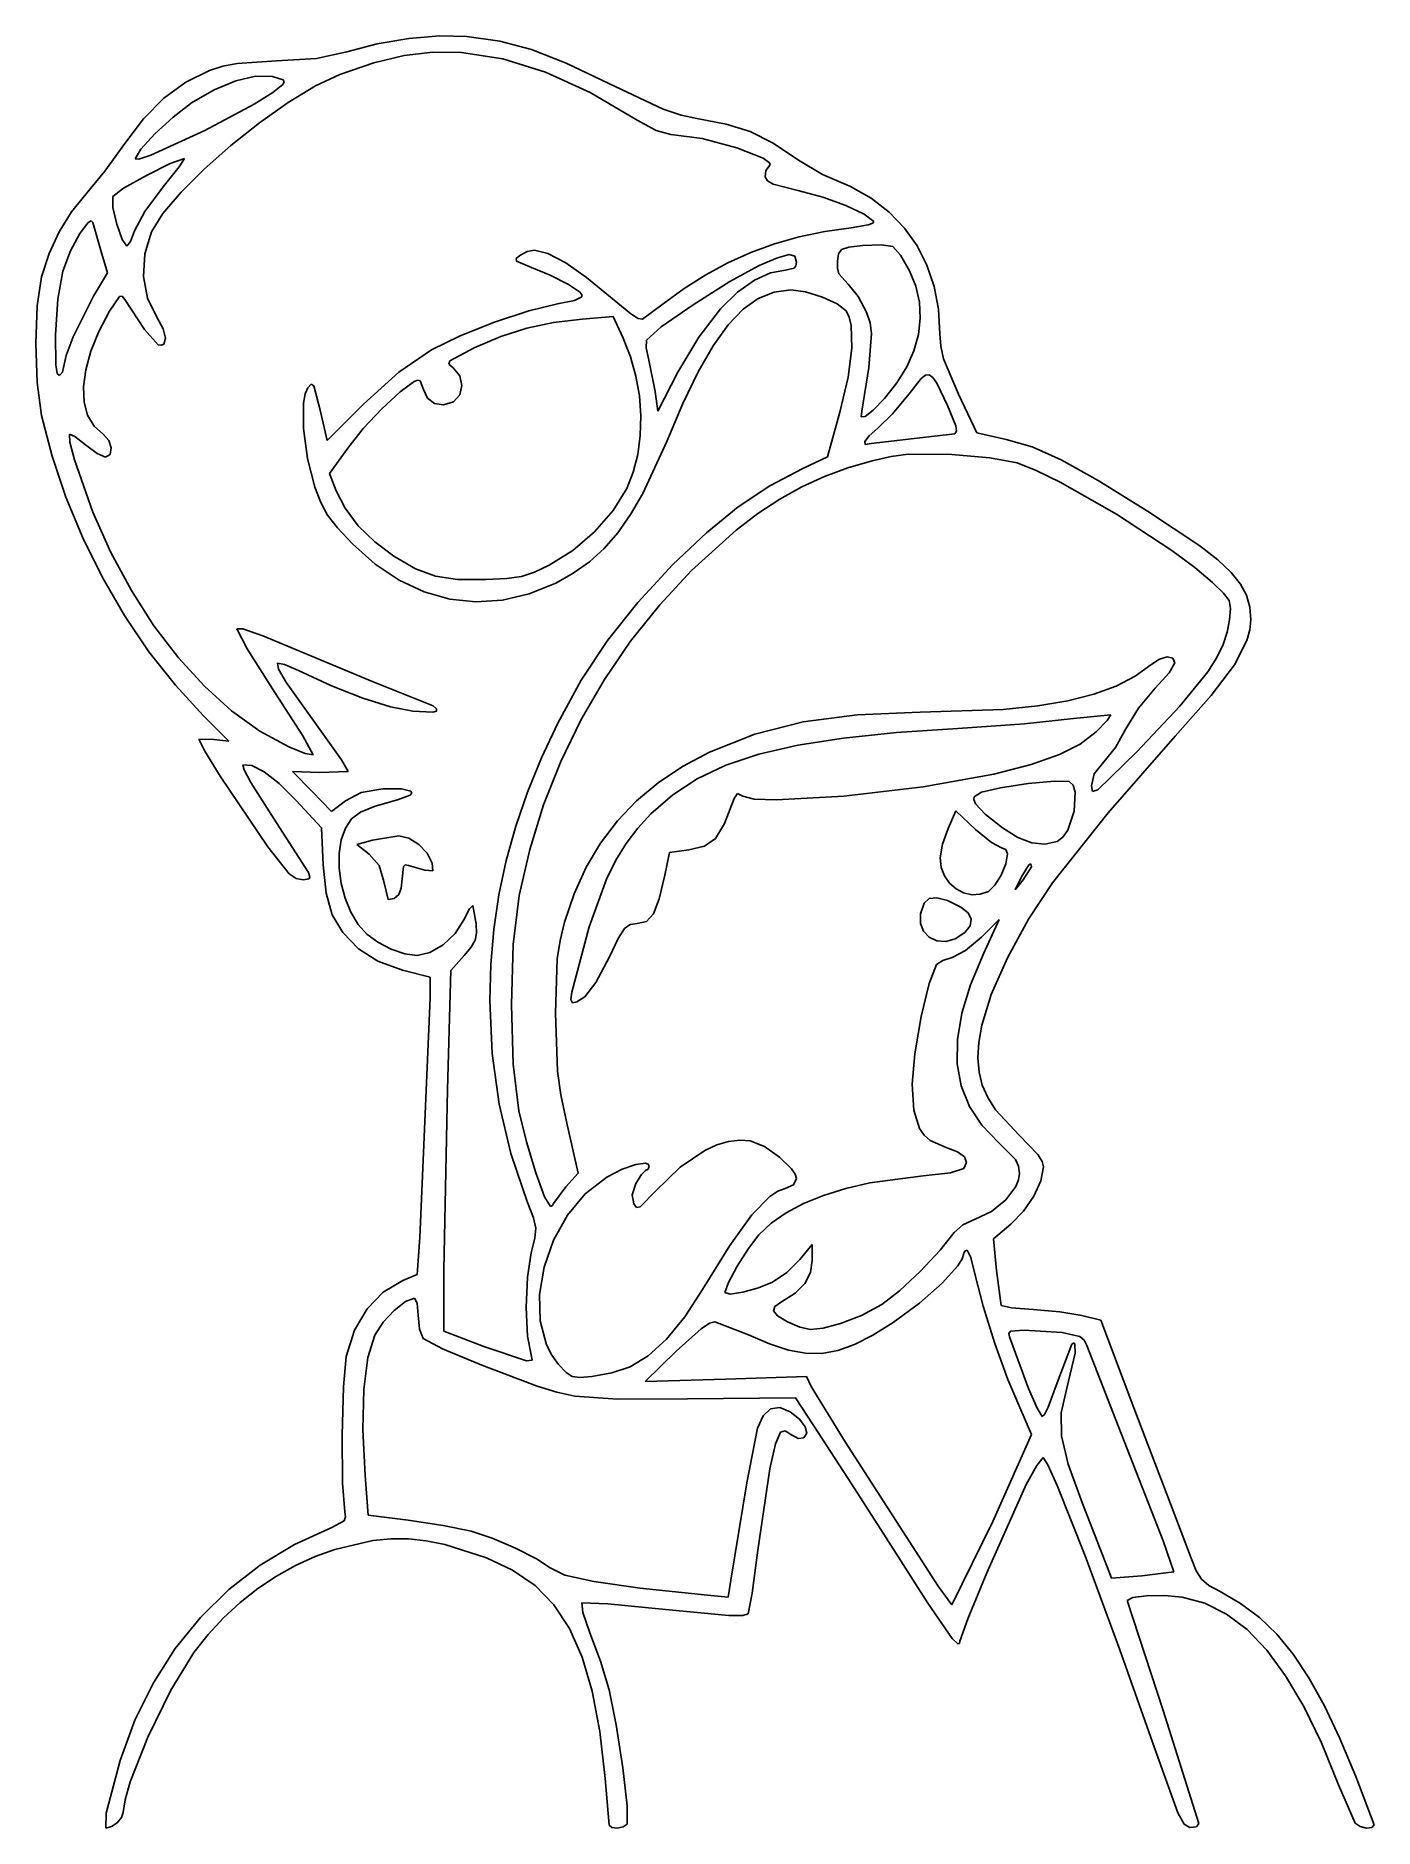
# Model space of a CAD drawing. Extents: x 8 to 127, y 9 to 168.
import ezdxf

# ---------------------------------------------------------------- set-up
doc = ezdxf.new("R2010")
doc.units = 0

msp = doc.modelspace()

# ---------------------------------------------------------------- linework, layer by layer
at = {"layer": 'Image'}
for p, q in [((36.023375, 166.426324), (38.700927, 167.125595)), ((38.700927, 167.125595), (41.523335, 167.60572)), ((41.523335, 167.60572), (44.252221, 167.836184)), ((44.252221, 167.836184), (46.649206, 167.786474)), ((46.649206, 167.786474), (49.579005, 167.376523)), ((49.579005, 167.376523), (52.37398, 166.63739)), ((52.37398, 166.63739), (55.451955, 165.430637)), ((23.867618, 164.758205), (25.051137, 165.148069)), ((25.051137, 165.148069), (26.301632, 165.402067)), ((26.301632, 165.402067), (29.809683, 165.619284)), ((29.809683, 165.619284), (33.335563, 165.841764)), ((33.335563, 165.841764), (36.023375, 166.426324)), ((38.410278, 165.460009), (35.402139, 164.421328)), ((41.098631, 166.109388), (38.410278, 165.460009)), ((43.636442, 166.399903), (41.098631, 166.109388)), ((46.192953, 166.361989), (43.636442, 166.399903)), ((49.844192, 165.796584), (46.192953, 166.361989)), ((53.623853, 164.617467), (49.844192, 165.796584)), ((55.451955, 165.430637), (59.230754, 163.617825)), ((19.821292, 162.308749), (21.772434, 163.729598)), ((21.772434, 163.729598), (23.867618, 164.758205)), ((26.190243, 163.866136), (24.26509, 163.063494)), ((27.94356, 164.270393), (26.190243, 163.866136)), ((29.432758, 164.245987), (27.94356, 164.270393)), ((30.402625, 163.953833), (29.432758, 164.245987)), ((29.461737, 162.814075), (30.346993, 163.522438)), ((30.346993, 163.522438), (30.48573, 163.769206)), ((30.48573, 163.769206), (30.402625, 163.953833)), ((35.402139, 164.421328), (33.253783, 163.39973)), ((57.570838, 162.809602), (53.623853, 164.617467)), ((59.230754, 163.617825), (64.042786, 161.355878)), ((18.014546, 160.495959), (19.821292, 162.308749)), ((22.260385, 161.892743), (20.636619, 160.646211)), ((24.26509, 163.063494), (22.260385, 161.892743)), ((27.818168, 161.785171), (29.461737, 162.814075)), ((30.83601, 161.931256), (28.292681, 160.136237)), ((33.253783, 163.39973), (30.83601, 161.931256)), ((61.724044, 160.357949), (57.570838, 162.809602)), ((16.352548, 158.291535), (18.014546, 160.495959)), ((20.636619, 160.646211), (19.020764, 159.160978)), ((23.45644, 159.47143), (27.818168, 161.785171)), ((63.410268, 159.455331), (61.724044, 160.357949)), ((64.042786, 161.355878), (65.642581, 160.802179)), ((65.642581, 160.802179), (67.015183, 160.50943)), ((67.015183, 160.50943), (69.602698, 160.032205)), ((19.020764, 159.160978), (17.781145, 157.803699)), ((18.662073, 157.279992), (23.45644, 159.47143)), ((23.45644, 159.47143), (23.45644, 159.47143)), ((28.292681, 160.136237), (25.767655, 158.135)), ((64.722651, 159.096785), (63.410268, 159.455331)), ((67.48254, 158.741119), (64.722651, 159.096785)), ((70.568607, 157.928932), (67.48254, 158.741119)), ((69.602698, 160.032205), (71.738681, 159.354174)), ((71.738681, 159.354174), (73.764716, 158.336139)), ((14.602004, 155.854731), (16.352548, 158.291535)), ((17.781145, 157.803699), (17.286089, 156.941027)), ((17.609259, 156.904572), (18.662073, 157.279992)), ((25.767655, 158.135), (23.404792, 156.047874)), ((72.907316, 157.003992), (70.568607, 157.928932)), ((73.764716, 158.336139), (76.022385, 156.838901)), ((12.94265, 153.84561), (14.602004, 155.854731)), ((17.286089, 156.941027), (17.609259, 156.904572)), ((20.384776, 156.528039), (18.27233, 155.483696)), ((19.75464, 154.45849), (21.190419, 156.243718)), ((21.662014, 156.986246), (20.384776, 156.528039)), ((21.190419, 156.243718), (21.662014, 156.986246)), ((23.404792, 156.047874), (21.347953, 153.995187)), ((73.46093, 156.606668), (72.907316, 157.003992)), ((73.082182, 155.361393), (73.130622, 155.911642)), ((73.130622, 155.911642), (73.425127, 156.310069)), ((73.425127, 156.310069), (73.525092, 156.443092)), ((73.525092, 156.443092), (73.46093, 156.606668)), ((76.022385, 156.838901), (78.133244, 155.575137)), ((78.133244, 155.575137), (80.630619, 154.506361)), ((16.26188, 154.348632), (15.290629, 153.618263)), ((18.27233, 155.483696), (16.26188, 154.348632)), ((18.13664, 152.275879), (19.75464, 154.45849)), ((21.347953, 153.995187), (19.740998, 152.097269)), ((73.27623, 155.013876), (73.082182, 155.361393)), ((73.774249, 154.716508), (73.27623, 155.013876)), ((76.069785, 154.109859), (73.774249, 154.716508)), ((78.165784, 153.554111), (76.069785, 154.109859)), ((80.630619, 154.506361), (82.452238, 153.453635)), ((11.644806, 152.259842), (12.94265, 153.84561)), ((15.290629, 153.618263), (15.318452, 152.655211)), ((15.318452, 152.655211), (15.657879, 151.175813)), ((80.213341, 152.81572), (78.165784, 153.554111)), ((81.845265, 152.045261), (80.213341, 152.81572)), ((82.452238, 153.453635), (84.042717, 152.224685)), ((10.547507, 150.496974), (11.644806, 152.259842)), ((13.117786, 151.311334), (12.391512, 150.347816)), ((13.374872, 151.456564), (13.117786, 151.311334)), ((13.523732, 151.316364), (13.374872, 151.456564)), ((14.245283, 148.831876), (13.523732, 151.316364)), ((15.657879, 151.175813), (16.126704, 149.81936)), ((17.226938, 150.57794), (18.13664, 152.275879)), ((19.740998, 152.097269), (18.727786, 150.474446)), ((78.341621, 150.502095), (80.690859, 150.835656)), ((80.690859, 150.835656), (82.186062, 151.099686)), ((82.694364, 151.393307), (81.845265, 152.045261)), ((82.186062, 151.099686), (82.596446, 151.251946)), ((82.596446, 151.251946), (82.694364, 151.393307)), ((84.042717, 152.224685), (85.398658, 150.825114)), ((85.398658, 150.825114), (86.516661, 149.260526)), ((9.660338, 148.574802), (10.547507, 150.496974)), ((12.391512, 150.347816), (11.570063, 148.792265)), ((16.126704, 149.81936), (16.542721, 149.225144)), ((16.542721, 149.225144), (16.85876, 149.622528)), ((16.85876, 149.622528), (17.226938, 150.57794)), ((17.226938, 150.57794), (17.226938, 150.57794)), ((18.727786, 150.474446), (18.125456, 148.548136)), ((71.807891, 148.654838), (73.907276, 149.414568)), ((73.907276, 149.414568), (76.082807, 150.029359)), ((76.082807, 150.029359), (78.341621, 150.502095)), ((81.676418, 149.277127), (80.467348, 149.125925)), ((83.336518, 149.347217), (81.676418, 149.277127)), ((84.367377, 149.195038), (83.336518, 149.347217)), ((85.048187, 148.435492), (84.367377, 149.195038)), ((86.516661, 149.260526), (87.393329, 147.536522)), ((8.992882, 146.511123), (9.660338, 148.574802)), ((11.570063, 148.792265), (10.87859, 147.011138)), ((14.822626, 146.851113), (14.245283, 148.831876)), ((18.125456, 148.548136), (18.008809, 146.542631)), ((51.03246, 148.120519), (51.340683, 148.395359)), ((51.05422, 147.902793), (51.03246, 148.120519)), ((52.380949, 147.341623), (51.05422, 147.902793)), ((51.340683, 148.395359), (51.992297, 148.732247)), ((51.992297, 148.732247), (52.642884, 148.872368)), ((52.642884, 148.872368), (53.816851, 148.570954)), ((53.816851, 148.570954), (55.407734, 147.732469)), ((55.407734, 147.732469), (57.255207, 146.455554)), ((67.808993, 146.68903), (69.777509, 147.747286)), ((69.777509, 147.747286), (71.807891, 148.654838)), ((74.171271, 148.19439), (72.537758, 147.505948)), ((75.184819, 148.467536), (74.171271, 148.19439)), ((75.702178, 148.336911), (75.184819, 148.467536)), ((75.847125, 147.814036), (75.702178, 148.336911)), ((75.79853, 147.478699), (75.847125, 147.814036)), ((79.564627, 148.552306), (79.473838, 147.877536)), ((79.473838, 147.877536), (79.474071, 147.264809)), ((79.829607, 148.926377), (79.564627, 148.552306)), ((80.467348, 149.125925), (79.829607, 148.926377)), ((85.866679, 147.045319), (85.048187, 148.435492)), ((8.611344, 143.946075), (8.992882, 146.511123)), ((10.87859, 147.011138), (10.436514, 144.533706)), ((13.585217, 144.796192), (14.822626, 146.851113)), ((18.008809, 146.542631), (18.368157, 144.61492)), ((54.04339, 146.660606), (52.380949, 147.341623)), ((55.663458, 145.833148), (54.04339, 146.660606)), ((57.255207, 146.455554), (59.198943, 144.838848)), ((65.895201, 145.477188), (67.808993, 146.68903)), ((69.945431, 146.08812), (66.697133, 144.038085)), ((72.537758, 147.505948), (69.945431, 146.08812)), ((70.631886, 145.136259), (72.122586, 146.207985)), ((72.122586, 146.207985), (73.548468, 146.869256)), ((73.548468, 146.869256), (74.876986, 147.100733)), ((74.876986, 147.100733), (75.636695, 147.259839)), ((75.636695, 147.259839), (75.79853, 147.478699)), ((79.474071, 147.264809), (79.608448, 146.768178)), ((79.608448, 146.768178), (80.410163, 145.839035)), ((86.422852, 145.667585), (85.866679, 147.045319)), ((87.393329, 147.536522), (88.025263, 145.658705)), ((10.436514, 144.533706), (10.214426, 141.366528)), ((11.791296, 141.196019), (13.585217, 144.796192)), ((15.894535, 144.760313), (15.01683, 143.476896)), ((16.140484, 144.786155), (15.894535, 144.760313)), ((16.374321, 144.488204), (16.140484, 144.786155)), ((18.117437, 141.845979), (16.374321, 144.488204)), ((18.368157, 144.61492), (19.193812, 142.921994)), ((54.680395, 144.104154), (56.188946, 144.409614)), ((56.629004, 145.183581), (55.663458, 145.833148)), ((56.188946, 144.409614), (56.821324, 144.739247)), ((56.825034, 144.941418), (56.629004, 145.183581)), ((56.821324, 144.739247), (56.825034, 144.941418)), ((59.198943, 144.838848), (61.179684, 143.220731)), ((64.028993, 144.108877), (65.895201, 145.477188)), ((69.108913, 143.673415), (70.631886, 145.136259)), ((72.464976, 144.596578), (71.10903, 143.633461)), ((73.869296, 145.15815), (72.464976, 144.596578)), ((75.342033, 145.342627), (73.869296, 145.15815)), ((76.651404, 145.161679), (75.342033, 145.342627)), ((78.143339, 144.702955), (76.651404, 145.161679)), ((79.460007, 144.101524), (78.143339, 144.702955)), ((80.410163, 145.839035), (81.316981, 144.758117)), ((81.316981, 144.758117), (82.049831, 143.377204)), ((86.736543, 144.261508), (86.422852, 145.667585)), ((88.025263, 145.658705), (88.409066, 143.632678)), ((8.485878, 140.604968), (8.611344, 143.946075)), ((15.01683, 143.476896), (14.060631, 141.660488)), ((19.193812, 142.921994), (19.750985, 141.910245)), ((49.112988, 142.493173), (52.149561, 143.497011)), ((52.149561, 143.497011), (54.680395, 144.104154)), ((59.603927, 142.978538), (56.877622, 142.761421)), ((60.486457, 141.074763), (59.603927, 142.978538)), ((61.179684, 143.220731), (61.839224, 142.822393)), ((61.839224, 142.822393), (62.19755, 142.753952)), ((62.19755, 142.753952), (64.028993, 144.108877)), ((66.697133, 144.038085), (63.873867, 142.071055)), ((67.185444, 141.176418), (69.108913, 143.673415)), ((69.108913, 143.673415), (69.108913, 143.673415)), ((71.10903, 143.633461), (69.781415, 142.244354)), ((80.243579, 143.492456), (79.460007, 144.101524)), ((80.521791, 142.9288), (80.243579, 143.492456)), ((80.699486, 142.183662), (80.521791, 142.9288)), ((82.049831, 143.377204), (82.358516, 142.428352)), ((86.643577, 141.400153), (86.809527, 142.836046)), ((86.809527, 142.836046), (86.736543, 144.261508)), ((88.409066, 143.632678), (88.541338, 141.464044)), ((10.214426, 141.366528), (10.250603, 138.70884)), ((14.060631, 141.660488), (13.355619, 139.919476)), ((19.333154, 140.487677), (18.117437, 141.845979)), ((19.750985, 141.910245), (19.965604, 141.068199)), ((43.524417, 140.027001), (46.071123, 141.275537)), ((46.071123, 141.275537), (49.112988, 142.493173)), ((51.972556, 141.950465), (49.662341, 141.209869)), ((54.340593, 142.457764), (51.972556, 141.950465)), ((56.877622, 142.761421), (54.340593, 142.457764)), ((63.873867, 142.071055), (62.556637, 140.902242)), ((69.781415, 142.244354), (68.462087, 140.404807)), ((80.75601, 140.192625), (80.699486, 142.183662)), ((82.487075, 141.493775), (82.253058, 138.48109)), ((82.358516, 142.428352), (82.487075, 141.493775)), ((86.240467, 139.962788), (86.643577, 141.400153)), ((88.541338, 141.464044), (88.612371, 140.352328)), ((8.61603, 137.147938), (8.485878, 140.604968)), ((11.174011, 139.552194), (11.791296, 141.196019)), ((13.355619, 139.919476), (12.903123, 138.28063)), ((19.626636, 140.448419), (19.333154, 140.487677)), ((19.829163, 140.544472), (19.626636, 140.448419)), ((19.965604, 141.068199), (19.829163, 140.544472)), ((40.639553, 138.055441), (43.524417, 140.027001)), ((47.298781, 140.206325), (45.139249, 139.065662)), ((49.662341, 141.209869), (47.298781, 140.206325)), ((61.140777, 139.42918), (60.486457, 141.074763)), ((62.556637, 140.902242), (62.534643, 140.231052)), ((62.534643, 140.231052), (62.733643, 139.273733)), ((65.349786, 138.072082), (67.185444, 141.176418)), ((68.462087, 140.404807), (67.131003, 138.090373)), ((80.418514, 137.606714), (80.75601, 140.192625)), ((85.601971, 138.532905), (86.240467, 139.962788)), ((88.612371, 140.352328), (88.864747, 139.235817)), ((10.250603, 138.70884), (10.377501, 137.945817)), ((10.583319, 137.759882), (10.832469, 138.059302)), ((10.832469, 138.059302), (10.936097, 138.47302)), ((10.936097, 138.47302), (11.174011, 139.552194)), ((10.936097, 138.47302), (10.936097, 138.47302)), ((12.903123, 138.28063), (12.704472, 136.770719)), ((37.514448, 135.242311), (40.639553, 138.055441)), ((45.139249, 139.065662), (45.063955, 138.762002)), ((45.063955, 138.762002), (45.4467, 138.433579)), ((45.4467, 138.433579), (46.024412, 137.74127)), ((61.621704, 137.71085), (61.140777, 139.42918)), ((62.733643, 139.273733), (63.328198, 136.359518)), ((63.566378, 134.606378), (65.349786, 138.072082)), ((67.131003, 138.090373), (65.768121, 135.276604)), ((82.253058, 138.48109), (81.631698, 134.61762)), ((84.729862, 137.119461), (85.601971, 138.532905)), ((88.864747, 139.235817), (90.18325, 136.108654)), ((9.001344, 134.235121), (8.61603, 137.147938)), ((10.377501, 137.945817), (10.583319, 137.759882)), ((12.704472, 136.770719), (12.760993, 135.416512)), ((32.329219, 136.147181), (32.561727, 136.685561)), ((32.561727, 136.685561), (32.861353, 136.994336)), ((32.861353, 136.994336), (33.092395, 136.863305)), ((33.092395, 136.863305), (33.676513, 134.697159)), ((41.998583, 137.240392), (40.734208, 136.322013)), ((42.309105, 137.358808), (41.998583, 137.240392)), ((42.525125, 137.298967), (42.309105, 137.358808)), ((42.809667, 136.524462), (42.525125, 137.298967)), ((43.162114, 135.76148), (42.809667, 136.524462)), ((46.024412, 137.74127), (46.223091, 136.87565)), ((46.223091, 136.87565), (46.040754, 136.042911)), ((61.92839, 135.953729), (61.621704, 137.71085)), ((79.69236, 134.513295), (80.418514, 137.606714)), ((83.625915, 135.731411), (84.729862, 137.119461)), ((86.89306, 137.491401), (85.828503, 136.150307)), ((87.267495, 137.793682), (86.89306, 137.491401)), ((87.592144, 137.833561), (87.267495, 137.793682)), ((87.90859, 137.598372), (87.592144, 137.833561)), ((88.258415, 137.075444), (87.90859, 137.598372)), ((89.224531, 135.115706), (88.258415, 137.075444)), ((12.760993, 135.416512), (13.074016, 134.244779)), ((32.194431, 135.324793), (32.329219, 136.147181)), ((32.200362, 133.074977), (32.194431, 135.324793)), ((34.272306, 132.019188), (37.514448, 135.242311)), ((40.734208, 136.322013), (39.127092, 134.830992)), ((43.791592, 135.300642), (43.162114, 135.76148)), ((44.596545, 135.182909), (43.791592, 135.300642)), ((45.475417, 135.449244), (44.596545, 135.182909)), ((46.040754, 136.042911), (45.475417, 135.449244)), ((62.059988, 134.191777), (61.92839, 135.953729)), ((63.328198, 136.359518), (63.566378, 134.606378)), ((65.768121, 135.276604), (64.353396, 131.939053)), ((82.631244, 134.703076), (83.625915, 135.731411)), ((83.625915, 135.731411), (83.625915, 135.731411)), ((85.828503, 136.150307), (84.353008, 134.386903)), ((89.960779, 133.301169), (89.224531, 135.115706)), ((90.18325, 136.108654), (91.820506, 132.693541)), ((9.921439, 130.616882), (9.001344, 134.235121)), ((13.074016, 134.244779), (13.644868, 133.282288)), ((13.644868, 133.282288), (14.474877, 132.55581)), ((33.676513, 134.697159), (34.272306, 132.019188)), ((39.127092, 134.830992), (37.481652, 133.07155)), ((62.015649, 132.458951), (62.059988, 134.191777)), ((78.5981, 130.561153), (79.69236, 134.513295)), ((81.631698, 134.61762), (81.561654, 134.105699)), ((81.561654, 134.105699), (81.918997, 134.147678)), ((81.918997, 134.147678), (82.631244, 134.703076)), ((84.353008, 134.386903), (83.040602, 133.120525)), ((90.01046, 132.840716), (89.960779, 133.301169)), ((11.943133, 132.369312), (11.466318, 132.586959)), ((11.466318, 132.586959), (11.489819, 131.875925)), ((11.489819, 131.875925), (11.897418, 130.310308)), ((12.876709, 131.633225), (11.943133, 132.369312)), ((14.474877, 132.55581), (14.953135, 132.025019)), ((14.953135, 132.025019), (15.156019, 131.351711)), ((32.544223, 130.43007), (32.200362, 133.074977)), ((37.481652, 133.07155), (36.102305, 131.347909)), ((61.794526, 130.789209), (62.015649, 132.458951)), ((64.353396, 131.939053), (62.246313, 127.330735)), ((82.269159, 132.441278), (81.888226, 131.921979)), ((81.888226, 131.921979), (81.938754, 131.659526)), ((81.938754, 131.659526), (82.461697, 131.750813)), ((83.040602, 133.120525), (82.269159, 132.441278)), ((82.461697, 131.750813), (86.254055, 132.187955)), ((86.254055, 132.187955), (89.864288, 132.613848)), ((86.254055, 132.187955), (86.254055, 132.187955)), ((89.864288, 132.613848), (90.01046, 132.840716)), ((91.820506, 132.693541), (94.417647, 132.115731)), ((94.417647, 132.115731), (96.719023, 131.439845)), ((11.140707, 126.989216), (9.921439, 130.616882)), ((11.897418, 130.310308), (13.545177, 125.677927)), ((13.917605, 130.852621), (12.876709, 131.633225)), ((14.652444, 130.527945), (13.917605, 130.852621)), ((15.062723, 130.773486), (14.652444, 130.527945)), ((15.156019, 131.351711), (15.062723, 130.773486)), ((33.190712, 127.88403), (32.544223, 130.43007)), ((36.102305, 131.347909), (34.488148, 129.08587)), ((61.395771, 129.216509), (61.794526, 130.789209)), ((76.398458, 129.531816), (78.5981, 130.561153)), ((82.55355, 130.218187), (80.394131, 129.592514)), ((84.231124, 130.596288), (82.55355, 130.218187)), ((85.730691, 130.796517), (84.231124, 130.596288)), ((89.596532, 130.77387), (85.730691, 130.796517)), ((92.975507, 130.472384), (89.596532, 130.77387)), ((95.38994, 130.024417), (92.975507, 130.472384)), ((96.719023, 131.439845), (99.297235, 130.296079)), ((99.297235, 130.296079), (102.566104, 128.474569)), ((34.488148, 129.08587), (35.068225, 127.566962)), ((60.818535, 127.774811), (61.395771, 129.216509)), ((73.485062, 127.991865), (76.398458, 129.531816)), ((78.323334, 128.824959), (76.319593, 127.902433)), ((80.394131, 129.592514), (78.323334, 128.824959)), ((97.074363, 129.355196), (95.38994, 130.024417)), ((99.201017, 128.3128), (97.074363, 129.355196)), ((12.633967, 123.39886), (11.140707, 126.989216)), ((33.711086, 126.519679), (33.190712, 127.88403)), ((35.068225, 127.566962), (35.86525, 126.011888)), ((59.602977, 125.811442), (60.818535, 127.774811)), ((62.246313, 127.330735), (61.158405, 125.462644)), ((70.68902, 126.128869), (73.485062, 127.991865)), ((76.319593, 127.902433), (74.36134, 126.811848)), ((104.170304, 125.48171), (99.201017, 128.3128)), ((102.566104, 128.474569), (106.939453, 125.765451)), ((13.545177, 125.677927), (15.137964, 122.090775)), ((34.326348, 125.401393), (33.711086, 126.519679)), ((35.209206, 124.269802), (34.326348, 125.401393)), ((35.86525, 126.011888), (37.034336, 124.471348)), ((57.962917, 123.934837), (59.602977, 125.811442)), ((61.158405, 125.462644), (60.019163, 123.848997)), ((67.873695, 123.841773), (70.68902, 126.128869)), ((72.427008, 125.540116), (70.49503, 124.074147)), ((74.36134, 126.811848), (72.427008, 125.540116)), ((109.07637, 122.277608), (104.170304, 125.48171)), ((106.939453, 125.765451), (111.555555, 122.676257)), ((36.532367, 122.865537), (35.209206, 124.269802)), ((37.034336, 124.471348), (38.499775, 123.031004)), ((56.031895, 122.277157), (57.962917, 123.934837)), ((60.019163, 123.848997), (58.807271, 122.462594)), ((64.902448, 121.029521), (67.873695, 123.841773)), ((70.49503, 124.074147), (66.551869, 120.507147)), ((14.376039, 119.892549), (12.633967, 123.39886)), ((38.547351, 121.065828), (36.532367, 122.865537)), ((38.499775, 123.031004), (40.185858, 121.776518)), ((53.943452, 120.970567), (56.031895, 122.277157)), ((58.807271, 122.462594), (57.501413, 121.276237)), ((111.123998, 120.768946), (109.07637, 122.277608)), ((111.555555, 122.676257), (113.149801, 121.440113)), ((15.137964, 122.090775), (16.945753, 118.725991)), ((40.664034, 119.649636), (38.547351, 121.065828)), ((40.185858, 121.776518), (42.121015, 120.665983)), ((42.121015, 120.665983), (43.885317, 120.011304)), ((52.637141, 120.351872), (53.943452, 120.970567)), ((53.943452, 120.970567), (53.943452, 120.970567)), ((57.501413, 121.276237), (56.080271, 120.262724)), ((61.79038, 117.685473), (64.902448, 121.029521)), ((112.697785, 119.446955), (111.123998, 120.768946)), ((113.149801, 121.440113), (114.337536, 120.336523)), ((16.341742, 116.517021), (14.376039, 119.892549)), ((42.864963, 118.620327), (40.664034, 119.649636)), ((43.885317, 120.011304), (45.836048, 119.721664)), ((45.836048, 119.721664), (48.330493, 119.706246)), ((48.330493, 119.706246), (50.181857, 119.798819)), ((50.181857, 119.798819), (51.500342, 119.987659)), ((51.500342, 119.987659), (52.637141, 120.351872)), ((54.522529, 119.394856), (52.16213, 118.439251)), ((56.080271, 120.262724), (54.522529, 119.394856)), ((66.551869, 120.507147), (63.728704, 117.479884)), ((113.66922, 118.508681), (112.697785, 119.446955)), ((114.337536, 120.336523), (115.170778, 119.310677)), ((115.170778, 119.310677), (115.701546, 118.307764)), ((16.945753, 118.725991), (18.943439, 115.613642)), ((45.132689, 117.981267), (42.864963, 118.620327)), ((47.449759, 117.735823), (45.132689, 117.981267)), ((49.798723, 117.887363), (47.449759, 117.735823)), ((52.16213, 118.439251), (49.798723, 117.887363)), ((59.119112, 114.323337), (61.79038, 117.685473)), ((63.728704, 117.479884), (61.15202, 114.262299)), ((114.153318, 117.842728), (113.66922, 118.508681)), ((114.284774, 117.15229), (114.153318, 117.842728)), ((115.701546, 118.307764), (115.98186, 117.272975)), ((18.505896, 113.319012), (16.341742, 116.517021)), ((113.996408, 115.046819), (114.198283, 116.140562)), ((114.198283, 116.140562), (114.284774, 117.15229)), ((115.98186, 117.272975), (116.063738, 116.151497)), ((116.063738, 116.151497), (115.985687, 115.249885)), ((18.943439, 115.613642), (21.105918, 112.783795)), ((27.198476, 113.57855), (26.280286, 115.356036)), ((26.280286, 115.356036), (26.820317, 115.340155)), ((26.820317, 115.340155), (28.597574, 114.711203)), ((28.597574, 114.711203), (38.359992, 110.63941)), ((56.789348, 110.806527), (59.119112, 114.323337)), ((61.15202, 114.262299), (58.829044, 110.868006)), ((113.629424, 113.949429), (113.996408, 115.046819)), ((115.736451, 114.307215), (114.633939, 112.159026)), ((115.985687, 115.249885), (115.736451, 114.307215)), ((20.84332, 110.345259), (18.505896, 113.319012)), ((21.105918, 112.783795), (23.408086, 110.266517)), ((29.65759, 109.712033), (27.198476, 113.57855)), ((107.225899, 112.16756), (107.975697, 112.66431)), ((107.975697, 112.66431), (108.663384, 112.864635)), ((108.663384, 112.864635), (109.166096, 112.758785)), ((109.166096, 112.758785), (109.36097, 112.337009)), ((112.255867, 111.538987), (113.061266, 112.797212)), ((113.061266, 112.797212), (113.629424, 113.949429)), ((30.505593, 112.196822), (29.872963, 112.305688)), ((29.872963, 112.305688), (29.979009, 111.778222)), ((29.979009, 111.778222), (30.684965, 110.566469)), ((31.747216, 111.655703), (30.505593, 112.196822)), ((34.663657, 110.285856), (31.747216, 111.655703)), ((104.153751, 110.272579), (105.826532, 111.143133)), ((105.826532, 111.143133), (107.225899, 112.16756)), ((108.845759, 111.445279), (107.607062, 110.076579)), ((109.36097, 112.337009), (108.845759, 111.445279)), ((109.78908, 108.499797), (112.255867, 111.538987)), ((114.633939, 112.159026), (112.57523, 109.427582)), ((23.328834, 107.642497), (20.84332, 110.345259)), ((23.408086, 110.266517), (25.824838, 108.091873)), ((32.116354, 105.877692), (29.65759, 109.712033)), ((30.684965, 110.566469), (33.937101, 106.027549)), ((37.431905, 109.190806), (34.663657, 110.285856)), ((38.359992, 110.63941), (43.366249, 108.655749)), ((54.701789, 106.99846), (56.789348, 110.806527)), ((58.829044, 110.868006), (56.767002, 107.31062)), ((99.874223, 108.969644), (102.179125, 109.550037)), ((102.179125, 109.550037), (104.153751, 110.272579)), ((107.607062, 110.076579), (106.11971, 108.316426)), ((25.824838, 108.091873), (28.33107, 106.289931)), ((39.889804, 108.428191), (37.431905, 109.190806)), ((41.875197, 108.055651), (39.889804, 108.428191)), ((43.632061, 107.977457), (41.875197, 108.055651)), ((43.366249, 108.655749), (43.678087, 108.535613)), ((43.951715, 108.066727), (43.632061, 107.977457)), ((43.678087, 108.535613), (43.95542, 108.246773)), ((43.95542, 108.246773), (43.951715, 108.066727)), ((81.229946, 107.73941), (86.783221, 107.952308)), ((86.783221, 107.952308), (94.159863, 108.211854)), ((94.159863, 108.211854), (97.210612, 108.525537)), ((97.210612, 108.525537), (99.874223, 108.969644)), ((106.11971, 108.316426), (105.006817, 106.483515)), ((105.940533, 104.422421), (109.78908, 108.499797)), ((112.57523, 109.427582), (109.37935, 105.833532)), ((25.576356, 105.394513), (23.328834, 107.642497)), ((53.256492, 103.922044), (54.701789, 106.99846)), ((56.767002, 107.31062), (54.973122, 103.603755)), ((72.14948, 106.015359), (76.430608, 107.108679)), ((76.430608, 107.108679), (81.229946, 107.73941)), ((90.134604, 106.532492), (84.68926, 106.164387)), ((96.05024, 106.942402), (90.134604, 106.532492)), ((100.365148, 107.392654), (96.05024, 106.942402)), ((103.686463, 107.735196), (100.365148, 107.392654)), ((102.382982, 106.219596), (103.363922, 107.233709)), ((103.363922, 107.233709), (103.686463, 107.735196)), ((105.006817, 106.483515), (104.084818, 104.848076)), ((23.440121, 104.497944), (22.930526, 105.563113)), ((22.930526, 105.563113), (24.253441, 105.54319)), ((24.253441, 105.54319), (25.576356, 105.394513)), ((28.33107, 106.289931), (30.901678, 104.890757)), ((30.901678, 104.890757), (32.333041, 104.312678)), ((33.033706, 104.177558), (32.116354, 105.877692)), ((33.937101, 106.027549), (35.566317, 103.749294)), ((68.150834, 104.414693), (72.14948, 106.015359)), ((75.964962, 105.046334), (72.521729, 104.25058)), ((79.993426, 105.676635), (75.964962, 105.046334)), ((84.68926, 106.164387), (79.993426, 105.676635)), ((99.122002, 104.203969), (100.977411, 105.137252)), ((100.977411, 105.137252), (102.382982, 106.219596)), ((104.084818, 104.848076), (103.056563, 103.562672)), ((109.37935, 105.833532), (103.441559, 99.05497)), ((24.798724, 102.291281), (23.440121, 104.497944)), ((27.620515, 103.255505), (26.811976, 103.305593)), ((26.811976, 103.305593), (26.928059, 102.85919)), ((28.709644, 102.691064), (27.620515, 103.255505)), ((32.333041, 104.312678), (33.033706, 104.177558)), ((35.566317, 103.749294), (36.147795, 102.70554)), ((52.017511, 100.881071), (53.256492, 103.922044)), ((54.973122, 103.603755), (53.454629, 99.761027)), ((63.609834, 101.711858), (65.763844, 103.145071)), ((65.763844, 103.145071), (68.150834, 104.414693)), ((69.581585, 103.26647), (67.06239, 102.071102)), ((72.521729, 104.25058), (69.581585, 103.26647)), ((93.3096, 102.474135), (96.628737, 103.342134)), ((96.628737, 103.342134), (99.122002, 104.203969)), ((103.056563, 103.562672), (102.214997, 102.516052)), ((102.530034, 101.094717), (105.940533, 104.422421)), ((29.041858, 96.043959), (24.798724, 102.291281)), ((26.928059, 102.85919), (27.530749, 101.739278)), ((27.530749, 101.739278), (29.803336, 98.154948)), ((30.032463, 101.643612), (28.709644, 102.691064)), ((31.542072, 100.144493), (30.032463, 101.643612)), ((33.60193, 102.62259), (31.220794, 102.704278)), ((31.220794, 102.704278), (32.94937, 100.939903)), ((36.147795, 102.70554), (33.60193, 102.62259)), ((61.684005, 100.109428), (63.609834, 101.711858)), ((67.06239, 102.071102), (64.882005, 100.641572)), ((87.069958, 101.346657), (93.3096, 102.474135)), ((96.350496, 101.636454), (93.896774, 101.276732)), ((98.687705, 101.858372), (96.350496, 101.636454)), ((99.995943, 101.831709), (98.687705, 101.858372)), ((100.354403, 101.493062), (99.995943, 101.831709)), ((102.214997, 102.516052), (101.95984, 101.446008)), ((33.782235, 97.72491), (31.542072, 100.144493)), ((32.94937, 100.939903), (34.677947, 99.175529)), ((34.677947, 99.175529), (35.894274, 100.103268)), ((35.894274, 100.103268), (37.306346, 100.860906)), ((37.306346, 100.860906), (39.21903, 101.183515)), ((40.526072, 100.20241), (38.536617, 99.646699)), ((39.21903, 101.183515), (40.864361, 101.190371)), ((41.62707, 100.617858), (40.526072, 100.20241)), ((40.864361, 101.190371), (41.703437, 100.974498)), ((41.786508, 100.808652), (41.62707, 100.617858)), ((41.703437, 100.974498), (41.786508, 100.808652)), ((50.980721, 97.858701), (52.017511, 100.881071)), ((59.981557, 98.332155), (61.684005, 100.109428)), ((64.882005, 100.641572), (62.958289, 98.954978)), ((69.468299, 98.108813), (70.331167, 100.317019)), ((70.331167, 100.317019), (70.621595, 100.765326)), ((70.621595, 100.765326), (71.1019, 100.52754)), ((71.1019, 100.52754), (72.094421, 100.275885)), ((72.094421, 100.275885), (74.070419, 100.207195)), ((74.070419, 100.207195), (80.025001, 100.535622)), ((80.025001, 100.535622), (87.069958, 101.346657)), ((91.574469, 100.484025), (91.555708, 100.223563)), ((91.555708, 100.223563), (91.711183, 99.856719)), ((92.238997, 100.889982), (91.574469, 100.484025)), ((93.896774, 101.276732), (92.238997, 100.889982)), ((100.537143, 100.883585), (100.354403, 101.493062)), ((100.446518, 99.208456), (100.537143, 100.883585)), ((101.95984, 101.446008), (102.051201, 100.931095)), ((102.051201, 100.931095), (102.530034, 101.094717)), ((36.433913, 98.515291), (35.89564, 97.7109)), ((37.243401, 99.122442), (36.433913, 98.515291)), ((38.536617, 99.646699), (37.243401, 99.122442)), ((53.454629, 99.761027), (52.218751, 95.796049)), ((62.958289, 98.954978), (61.785053, 97.686519)), ((89.964369, 99.221556), (89.263486, 97.676854)), ((91.710066, 97.588661), (89.964369, 99.221556)), ((91.711183, 99.856719), (92.558536, 98.948593)), ((92.558536, 98.948593), (94.075862, 97.736721)), ((103.441559, 99.05497), (98.519237, 92.865235)), ((99.866178, 97.518948), (100.446518, 99.208456)), ((29.803336, 98.154948), (32.630576, 93.76136)), ((33.935516, 94.459091), (33.782235, 97.72491)), ((35.89564, 97.7109), (35.517999, 96.656907)), ((38.305348, 96.62643), (40.637914, 97.012129)), ((40.637914, 97.012129), (41.516067, 96.803482)), ((41.516067, 96.803482), (42.393001, 96.251676)), ((50.141997, 94.838095), (50.980721, 97.858701)), ((58.497692, 96.374413), (59.981557, 98.332155)), ((61.785053, 97.686519), (60.754378, 96.346156)), ((67.691235, 96.101635), (68.665731, 96.791119)), ((68.665731, 96.791119), (69.468299, 98.108813)), ((89.263486, 97.676854), (88.766211, 96.272176)), ((93.102846, 96.435428), (91.710066, 97.588661)), ((94.075862, 97.736721), (95.456433, 96.880014)), ((95.456433, 96.880014), (96.698055, 96.40014)), ((98.938233, 96.527683), (99.436775, 96.891496)), ((99.436775, 96.891496), (99.866178, 97.518948)), ((30.930362, 93.646335), (29.041858, 96.043959)), ((35.517999, 96.656907), (35.340041, 95.448681)), ((35.340041, 95.448681), (35.349744, 94.14585)), ((36.923248, 96.242695), (38.305348, 96.62643)), ((37.999728, 95.400223), (36.923248, 96.242695)), ((38.89324, 94.393546), (37.999728, 95.400223)), ((42.393001, 96.251676), (43.12754, 95.473267)), ((43.12754, 95.473267), (43.578508, 94.584813)), ((52.218751, 95.796049), (51.272714, 91.722437)), ((57.227609, 94.230576), (58.497692, 96.374413)), ((60.754378, 96.346156), (59.837542, 94.869131)), ((64.186095, 93.543983), (64.595593, 95.541918)), ((64.595593, 95.541918), (66.312578, 95.778061)), ((66.312578, 95.778061), (67.691235, 96.101635)), ((88.766211, 96.272176), (88.554856, 95.064123)), ((94.000043, 95.955765), (93.102846, 96.435428)), ((94.384439, 95.796995), (94.000043, 95.955765)), ((94.377822, 94.528188), (94.544322, 95.41527)), ((94.544322, 95.41527), (94.384439, 95.796995)), ((96.698055, 96.40014), (97.844174, 96.286297)), ((97.844174, 96.286297), (98.938233, 96.527683)), ((98.938233, 96.527683), (98.938233, 96.527683)), ((31.536961, 93.234891), (30.930362, 93.646335)), ((32.630576, 93.76136), (32.751512, 93.398444)), ((34.185365, 91.946879), (33.935516, 94.459091)), ((35.349744, 94.14585), (35.535092, 92.808046)), ((39.315248, 92.963707), (38.89324, 94.393546)), ((41.032008, 94.302174), (40.922169, 93.209034)), ((41.203783, 94.452743), (41.032008, 94.302174)), ((41.484109, 94.404507), (41.203783, 94.452743)), ((42.934238, 93.965948), (41.484109, 94.404507)), ((43.640514, 93.914109), (42.934238, 93.965948)), ((43.578508, 94.584813), (43.640514, 93.914109)), ((49.497214, 91.802412), (50.141997, 94.838095)), ((56.16651, 91.89502), (57.227609, 94.230576)), ((59.837542, 94.869131), (59.005821, 93.190688)), ((88.554856, 95.064123), (88.655603, 94.226271)), ((88.655603, 94.226271), (88.947986, 93.475289)), ((93.957755, 93.526797), (94.377822, 94.528188)), ((96.415786, 94.464228), (95.766867, 93.398129)), ((95.926353, 93.133546), (96.653141, 94.280074)), ((96.596644, 94.539115), (96.415786, 94.464228)), ((96.653141, 94.280074), (96.596644, 94.539115)), ((96.653141, 94.280074), (96.653141, 94.280074)), ((32.147694, 93.133546), (31.536961, 93.234891)), ((32.693033, 93.212057), (32.147694, 93.133546)), ((32.751512, 93.398444), (32.693033, 93.212057)), ((35.535092, 92.808046), (35.884064, 91.494898)), ((39.680211, 91.369661), (39.315248, 92.963707)), ((39.315248, 92.963707), (39.315248, 92.963707)), ((40.846327, 92.396396), (40.616427, 91.822471)), ((40.922169, 93.209034), (40.846327, 92.396396)), ((59.005821, 93.190688), (57.482827, 88.970518)), ((63.683352, 91.426943), (64.186095, 93.543983)), ((88.947986, 93.475289), (89.398199, 92.834571)), ((89.398199, 92.834571), (89.972436, 92.327506)), ((89.972436, 92.327506), (90.63689, 91.977486)), ((92.101225, 91.842147), (92.833494, 92.103611)), ((92.833494, 92.103611), (93.403263, 92.641728)), ((92.833494, 92.103611), (92.833494, 92.103611)), ((93.403263, 92.641728), (93.957755, 93.526797)), ((95.766867, 93.398129), (95.207406, 92.251603)), ((95.207406, 92.251603), (95.926353, 93.133546)), ((98.519237, 92.865235), (96.402752, 89.63504)), ((34.727996, 90.019397), (34.185365, 91.946879)), ((35.884064, 91.494898), (36.384641, 90.266037)), ((40.228909, 91.481984), (39.680211, 91.369661)), ((40.616427, 91.822471), (40.228909, 91.481984)), ((46.376439, 89.575214), (46.886887, 90.549448)), ((46.886887, 90.549448), (47.196675, 90.857182)), ((47.196675, 90.857182), (47.48869, 89.214492)), ((49.042247, 88.734812), (49.497214, 91.802412)), ((51.272714, 91.722437), (50.766925, 87.392293)), ((55.309594, 89.362116), (56.16651, 91.89502)), ((63.168526, 90.112647), (63.683352, 91.426943)), ((87.150111, 91.043253), (86.817291, 90.108516)), ((87.590801, 91.455561), (87.150111, 91.043253)), ((88.286842, 91.53777), (87.590801, 91.455561)), ((89.226786, 91.29103), (88.286842, 91.53777)), ((90.399187, 90.716493), (89.226786, 91.29103)), ((91.049243, 90.205616), (90.399187, 90.716493)), ((90.63689, 91.977486), (91.357755, 91.807903)), ((91.357755, 91.807903), (92.101225, 91.842147)), ((35.65853, 88.450915), (34.727996, 90.019397)), ((36.384641, 90.266037), (37.024806, 89.181093)), ((37.024806, 89.181093), (37.792538, 88.299696)), ((45.615792, 88.381427), (46.376439, 89.575214)), ((47.48869, 89.214492), (47.51185, 88.401738)), ((54.907105, 87.755914), (55.309594, 89.362116)), ((57.482827, 88.970518), (55.955606, 83.167588)), ((60.606239, 88.816866), (61.101435, 89.181711)), ((61.101435, 89.181711), (61.737882, 89.252997)), ((61.737882, 89.252997), (62.550431, 89.441272)), ((62.550431, 89.441272), (63.168526, 90.112647)), ((86.817291, 90.108516), (86.818992, 89.268677)), ((86.818992, 89.268677), (87.099816, 88.56357)), ((90.751966, 88.453213), (91.228601, 89.054934)), ((91.326703, 89.645416), (91.049243, 90.205616)), ((91.228601, 89.054934), (91.326703, 89.645416)), ((93.801868, 89.624577), (92.233049, 88.055756)), ((92.396035, 86.581656), (93.801868, 89.624577)), ((96.402752, 89.63504), (94.536351, 86.222282)), ((37.072087, 87.015704), (35.65853, 88.450915)), ((37.792538, 88.299696), (38.762181, 87.590816)), ((38.762181, 87.590816), (39.941691, 86.994693)), ((43.388076, 86.687939), (44.566496, 87.378579)), ((44.566496, 87.378579), (45.615792, 88.381427)), ((47.381139, 87.767272), (47.038576, 87.158826)), ((47.51185, 88.401738), (47.381139, 87.767272)), ((48.77297, 85.618457), (49.042247, 88.734812)), ((50.766925, 87.392293), (50.594774, 82.058601)), ((54.665106, 86.132667), (54.907105, 87.755914)), ((59.28783, 86.300584), (60.064351, 87.931983)), ((60.064351, 87.931983), (60.606239, 88.816866)), ((87.099816, 88.56357), (87.60437, 88.03303)), ((87.60437, 88.03303), (88.277257, 87.716891)), ((88.277257, 87.716891), (89.063082, 87.654985)), ((89.063082, 87.654985), (89.906451, 87.887148)), ((89.906451, 87.887148), (90.751966, 88.453213)), ((90.751966, 88.453213), (90.751966, 88.453213)), ((92.233049, 88.055756), (90.821279, 86.881055)), ((38.76782, 85.911523), (37.072087, 87.015704)), ((40.964806, 85.135779), (38.76782, 85.911523)), ((39.941691, 86.994693), (41.158505, 86.583842)), ((41.158505, 86.583842), (42.240057, 86.430777)), ((42.240057, 86.430777), (43.388076, 86.687939)), ((46.426181, 86.424128), (45.23855, 85.109564)), ((47.038576, 87.158826), (46.426181, 86.424128)), ((54.511953, 81.315507), (54.665106, 86.132667)), ((58.087751, 84.046429), (59.28783, 86.300584)), ((88.80003, 85.976497), (88.256721, 85.614351)), ((89.630044, 86.259793), (88.80003, 85.976497)), ((90.821279, 86.881055), (89.630044, 86.259793)), ((91.260956, 83.837112), (92.396035, 86.581656)), ((94.536351, 86.222282), (93.094974, 82.978986)), ((43.391609, 84.510619), (40.964806, 85.135779)), ((43.391609, 82.677294), (43.391609, 84.510619)), ((45.23855, 85.109564), (44.93244, 74.56949)), ((48.685259, 82.436505), (48.77297, 85.618457)), ((88.256721, 85.614351), (87.593025, 83.953734)), ((42.480727, 61.462466), (43.391609, 82.677294)), ((55.955606, 83.167588), (55.861567, 82.521609)), ((55.861567, 82.521609), (55.999403, 82.248366)), ((56.403645, 82.33604), (57.108822, 82.772809)), ((57.108822, 82.772809), (58.087751, 84.046429)), ((57.108822, 82.772809), (57.108822, 82.772809)), ((87.593025, 83.953734), (86.879888, 81.013829)), ((90.496174, 81.307939), (91.260956, 83.837112)), ((93.094974, 82.978986), (92.253562, 80.257175)), ((48.889808, 77.758889), (48.685259, 82.436505)), ((50.594774, 82.058601), (50.75724, 76.794333)), ((54.684611, 76.175003), (54.511953, 81.315507)), ((55.999403, 82.248366), (56.403645, 82.33604)), ((86.879888, 81.013829), (86.310404, 77.731389)), ((90.102804, 78.980353), (90.496174, 81.307939)), ((92.253562, 80.257175), (92.000332, 78.729516)), ((49.507473, 73.268467), (48.889808, 77.758889)), ((90.081959, 76.840574), (90.102804, 78.980353)), ((92.000332, 78.729516), (91.914863, 77.357971)), ((50.75724, 76.794333), (51.255305, 72.672461)), ((54.988147, 74.076615), (54.684611, 76.175003)), ((86.310404, 77.731389), (86.077666, 75.043167)), ((90.434753, 74.874818), (90.081959, 76.840574)), ((91.914863, 77.357971), (92.008596, 76.108922)), ((86.077666, 75.043167), (86.229883, 72.718831)), ((91.162302, 73.069305), (90.434753, 74.874818)), ((92.008596, 76.108922), (92.29297, 74.948757)), ((92.29297, 74.948757), (92.779424, 73.843858)), ((44.93244, 74.56949), (44.626331, 58.596683)), ((50.551875, 68.892582), (49.507473, 73.268467)), ((55.509021, 71.584951), (54.988147, 74.076615)), ((92.26572, 71.410251), (91.162302, 73.069305)), ((92.779424, 73.843858), (93.479399, 72.76061)), ((51.255305, 72.672461), (51.931879, 69.927127)), ((56.512405, 67.146055), (55.509021, 71.584951)), ((86.229883, 72.718831), (86.735522, 71.097417)), ((93.74612, 69.883876), (92.26572, 71.410251)), ((93.479399, 72.76061), (95.565668, 70.524608)), ((51.931879, 69.927127), (52.765383, 67.174761)), ((69.825652, 69.958606), (68.790082, 69.650624)), ((70.815282, 70.081328), (69.825652, 69.958606)), ((71.745631, 70.011714), (70.815282, 70.081328)), ((73.006442, 69.503481), (71.745631, 70.011714)), ((86.735522, 71.097417), (87.143836, 70.50757)), ((87.143836, 70.50757), (87.668059, 70.042171)), ((87.668059, 70.042171), (89.100974, 69.416336)), ((95.233988, 68.358694), (93.74612, 69.883876)), ((95.565668, 70.524608), (97.206712, 68.818935)), ((52.036634, 64.558582), (50.551875, 68.892582)), ((67.72191, 69.164459), (65.541114, 67.685877)), ((68.790082, 69.650624), (67.72191, 69.164459)), ((74.347447, 68.585196), (73.006442, 69.503481)), ((75.412917, 67.546188), (74.347447, 68.585196)), ((89.100974, 69.416336), (90.1089, 69.050134)), ((90.1089, 69.050134), (90.717067, 68.607209)), ((90.717067, 68.607209), (90.909662, 68.106202)), ((95.518479, 67.765028), (95.233988, 68.358694)), ((97.206712, 68.818935), (97.590835, 68.200606)), ((52.765383, 67.174761), (53.544287, 65.054581)), ((55.420055, 65.950087), (56.512405, 67.146055)), ((59.040442, 66.803825), (57.135205, 65.3365)), ((60.406296, 67.497535), (59.040442, 66.803825)), ((61.610117, 67.922959), (60.406296, 67.497535)), ((62.46758, 68.032278), (61.610117, 67.922959)), ((61.629654, 66.250791), (62.106855, 67.048861)), ((62.106855, 67.048861), (62.485649, 67.380801)), ((62.708826, 67.953456), (62.46758, 68.032278)), ((62.485649, 67.380801), (62.703678, 67.497383)), ((62.703678, 67.497383), (62.794362, 67.777676)), ((62.794362, 67.777676), (62.708826, 67.953456)), ((65.541114, 67.685877), (63.389978, 65.579467)), ((75.731162, 67.071828), (75.412917, 67.546188)), ((75.593118, 66.13474), (75.847125, 66.675786)), ((75.847125, 66.675786), (75.731162, 67.071828)), ((87.04882, 66.906539), (82.334756, 66.294808)), ((89.485341, 67.192424), (87.04882, 66.906539)), ((90.670874, 67.56575), (89.485341, 67.192424)), ((90.909662, 68.106202), (90.670874, 67.56575)), ((95.511226, 66.575503), (95.598201, 67.133199)), ((95.598201, 67.133199), (95.518479, 67.765028)), ((97.711571, 67.702389), (97.481437, 66.471634)), ((97.590835, 68.200606), (97.711571, 67.702389)), ((53.544287, 65.054581), (54.057064, 64.205805)), ((54.327708, 64.479961), (55.420055, 65.950087)), ((57.135205, 65.3365), (55.554754, 63.432494)), ((61.287392, 65.223163), (61.629654, 66.250791)), ((61.444176, 64.444748), (61.287392, 65.223163)), ((63.389978, 65.579467), (61.998363, 64.16016)), ((71.878965, 63.46146), (73.481157, 65.101161)), ((73.481157, 65.101161), (74.186095, 65.561974)), ((74.186095, 65.561974), (74.845091, 65.805667)), ((74.845091, 65.805667), (75.593118, 66.13474)), ((78.244754, 65.189051), (76.47802, 64.466755)), ((80.202898, 65.800515), (78.244754, 65.189051)), ((82.334756, 66.294808), (80.202898, 65.800515)), ((94.369512, 64.798493), (95.261778, 65.984352)), ((95.261778, 65.984352), (95.511226, 66.575503)), ((96.868179, 65.120632), (95.956916, 63.798616)), ((97.481437, 66.471634), (96.868179, 65.120632)), ((52.545588, 63.205813), (52.036634, 64.558582)), ((54.057064, 64.205805), (54.248201, 64.286338)), ((54.248201, 64.286338), (54.327701, 64.479961)), ((54.327701, 64.479961), (54.327708, 64.479961)), ((61.684151, 64.128866), (61.444176, 64.444748)), ((61.998363, 64.16016), (61.684151, 64.128866)), ((74.920396, 63.639963), (73.589578, 62.715012)), ((76.47802, 64.466755), (74.920396, 63.639963)), ((91.669889, 63.090149), (93.109513, 63.769225)), ((93.109513, 63.769225), (94.369512, 64.798493)), ((95.956916, 63.798616), (94.832765, 62.654825)), ((52.749736, 62.284085), (52.545588, 63.205813)), ((52.6787, 61.389135), (52.749736, 62.284085)), ((55.554754, 63.432494), (54.332849, 61.223414)), ((69.929527, 60.75314), (71.878965, 63.46146)), ((73.589578, 62.715012), (72.503264, 61.698238)), ((88.568831, 60.332323), (89.80404, 61.897141)), ((89.80404, 61.897141), (90.565342, 62.572985)), ((90.565342, 62.572985), (91.669889, 63.090149)), ((94.832765, 62.654825), (93.277067, 61.354423)), ((42.266036, 58.189963), (42.480727, 61.462466)), ((52.3621, 60.116704), (52.6787, 61.389135)), ((54.332849, 61.223414), (53.503251, 58.840864)), ((67.523857, 56.842775), (69.929527, 60.75314)), ((71.580696, 60.487998), (70.597657, 58.936186)), ((72.503264, 61.698238), (71.580696, 60.487998)), ((76.139886, 59.514093), (77.234574, 60.85442)), ((77.234574, 60.85442), (77.246401, 59.421118)), ((86.820414, 58.480565), (88.568831, 60.332323)), ((90.945967, 60.325254), (90.746666, 60.238632)), ((91.276612, 59.677577), (90.945967, 60.325254)), ((93.277067, 61.354423), (93.550598, 58.524944)), ((52.029455, 57.961042), (52.3621, 60.116704)), ((53.503251, 58.840864), (53.099721, 56.41645)), ((70.597657, 58.936186), (69.815888, 57.487773)), ((74.975912, 58.368088), (76.139886, 59.514093)), ((77.246401, 59.421118), (77.082574, 58.353543)), ((90.138191, 58.952207), (88.740315, 57.403172)), ((90.526786, 59.566463), (90.138191, 58.952207)), ((90.66377, 60.030371), (90.526786, 59.566463)), ((90.746666, 60.238632), (90.66377, 60.030371)), ((91.675295, 58.120396), (91.276612, 59.677577)), ((39.240155, 56.629236), (40.976742, 57.651397)), ((40.976742, 57.651397), (42.266036, 58.189963)), ((44.626331, 58.596683), (44.626331, 53.16395)), ((51.918795, 55.262712), (52.029455, 57.961042)), ((69.815888, 57.487773), (69.497133, 56.587731)), ((72.472775, 56.998519), (73.714647, 57.494967)), ((73.714647, 57.494967), (74.975912, 58.368088)), ((76.573451, 57.388046), (75.720255, 56.526266)), ((77.082574, 58.353543), (76.573451, 57.388046)), ((84.966587, 56.747673), (86.820414, 58.480565)), ((88.740315, 57.403172), (86.738439, 55.644311)), ((92.37407, 55.369384), (91.675295, 58.120396)), ((93.550598, 58.524944), (93.981922, 55.440144)), ((37.815161, 55.152983), (39.240155, 56.629236)), ((41.220378, 55.788937), (40.218714, 55.011869)), ((42.032671, 56.091926), (41.220378, 55.788937)), ((42.244974, 55.645405), (42.032671, 56.091926)), ((42.333277, 54.571854), (42.244974, 55.645405)), ((53.099721, 56.41645), (53.15602, 54.081776)), ((65.951624, 54.424905), (67.523857, 56.842775)), ((69.497133, 56.587731), (69.961824, 56.458384)), ((69.961824, 56.458384), (71.087769, 56.624152)), ((71.087769, 56.624152), (72.472775, 56.998519)), ((74.524207, 55.769841), (73.923198, 55.3649)), ((75.720255, 56.526266), (74.524207, 55.769841)), ((81.599662, 54.567497), (83.415149, 55.539455)), ((83.415149, 55.539455), (84.966587, 56.747673)), ((86.738439, 55.644311), (84.400855, 53.93667)), ((36.716763, 53.242774), (37.815161, 55.152983)), ((39.241574, 53.958571), (38.502851, 52.826892)), ((40.218714, 55.011869), (39.241574, 53.958571)), ((42.462813, 53.340474), (42.333277, 54.571854)), ((52.030052, 52.728414), (51.918795, 55.262712)), ((53.15602, 54.081776), (53.705908, 51.968449)), ((64.343057, 52.463866), (65.951624, 54.424905)), ((68.615188, 54.001363), (68.135288, 53.866925)), ((71.598189, 52.855544), (68.615188, 54.001363)), ((73.923198, 55.3649), (73.800045, 54.971672)), ((73.800045, 54.971672), (74.171264, 54.534888)), ((74.171264, 54.534888), (75.053373, 53.999281)), ((75.053373, 53.999281), (76.13231, 53.51016)), ((79.735151, 53.833776), (81.599662, 54.567497)), ((93.406888, 52.080831), (92.37407, 55.369384)), ((93.981922, 55.440144), (94.873282, 55.230781)), ((94.873282, 55.230781), (96.794754, 55.085949)), ((96.794754, 55.085949), (99.162297, 54.893413)), ((99.162297, 54.893413), (101.126126, 54.569359)), ((101.126126, 54.569359), (102.80246, 54.151651)), ((102.80246, 54.151651), (105.725666, 46.390548)), ((35.959968, 50.918749), (36.716763, 53.242774)), ((38.502851, 52.826892), (37.888457, 50.847327)), ((42.77425, 52.514494), (42.462813, 53.340474)), ((44.48467, 51.599964), (42.77425, 52.514494)), ((44.626331, 53.16395), (48.154103, 51.822776)), ((52.363159, 51.064849), (52.030052, 52.728414)), ((62.72307, 50.986195), (64.343057, 52.463866)), ((67.39944, 53.384955), (65.175828, 51.390505)), ((68.135288, 53.866925), (67.39944, 53.384955)), ((73.468084, 52.048882), (71.598189, 52.855544)), ((76.13231, 53.51016), (77.099929, 53.325628)), ((77.099929, 53.325628), (78.214714, 53.436546)), ((78.214714, 53.436546), (79.735148, 53.833776)), ((79.735148, 53.833776), (79.735151, 53.833776)), ((82.603271, 52.820306), (80.99542, 51.995554)), ((84.400855, 53.93667), (82.603271, 52.820306)), ((94.810103, 53.15694), (94.650432, 52.969714)), ((94.650432, 52.969714), (94.697343, 52.652347)), ((94.697343, 52.652347), (96.390135, 48.091582)), ((96.019854, 53.26664), (94.810103, 53.15694)), ((99.371406, 53.043908), (96.019854, 53.26664)), ((100.931984, 52.695629), (99.371406, 53.043908)), ((101.307878, 52.382778), (100.931984, 52.695629)), ((101.561677, 51.90045), (101.307878, 52.382778)), ((35.718972, 48.242489), (35.959968, 50.918749)), ((37.888457, 50.847327), (37.532494, 48.002814)), ((47.977716, 50.155694), (44.48467, 51.599964)), ((48.154103, 51.822776), (51.928717, 50.533989)), ((52.442894, 50.593674), (52.363159, 51.064849)), ((52.363159, 51.064849), (52.363159, 51.064849)), ((53.705908, 51.968449), (54.176498, 51.035917)), ((54.176498, 51.035917), (54.783146, 50.208073)), ((61.116578, 50.018428), (62.72307, 50.986195)), ((65.175828, 51.390505), (62.442025, 48.698474)), ((75.127587, 51.500043), (73.468084, 52.048882)), ((76.643384, 51.21466), (75.127587, 51.500043)), ((78.082163, 51.198363), (76.643384, 51.21466)), ((79.510613, 51.456784), (78.082163, 51.198363)), ((80.99542, 51.995554), (79.510613, 51.456784)), ((94.560304, 48.887561), (93.406888, 52.080831)), ((98.936968, 48.584436), (100.226972, 52.017348)), ((100.511874, 51.225287), (99.798385, 48.115762)), ((100.226972, 52.017348), (100.401363, 52.123685)), ((100.401363, 52.123685), (100.505155, 52.010532)), ((100.505155, 52.010532), (100.511874, 51.225287)), ((104.605569, 44.097495), (101.561677, 51.90045)), ((52.876792, 48.313553), (47.977716, 50.155694)), ((51.928717, 50.533989), (52.442894, 50.593674)), ((54.783146, 50.208073), (55.440686, 49.508003)), ((55.440686, 49.508003), (55.988885, 49.155533)), ((57.725851, 49.142749), (59.481104, 49.47834)), ((59.481104, 49.47834), (61.116578, 50.018428)), ((61.116578, 50.018428), (61.116578, 50.018428)), ((35.611162, 43.953842), (35.718972, 48.242489)), ((37.532494, 48.002814), (37.446628, 44.46195)), ((54.618579, 47.768545), (52.876792, 48.313553)), ((56.219858, 47.420113), (54.618579, 47.768545)), ((55.988885, 49.155533), (56.669891, 49.063003)), ((56.669891, 49.063003), (57.725851, 49.142749)), ((62.442025, 48.698474), (69.59274, 48.920922)), ((69.59274, 48.920922), (76.743455, 49.14337)), ((76.743455, 49.14337), (77.142679, 48.267167)), ((77.142679, 48.267167), (80.165649, 43.362983)), ((95.620876, 46.422396), (94.560304, 48.887561)), ((96.390135, 48.091582), (97.157251, 46.345251)), ((98.142736, 46.431744), (98.936968, 48.584436)), ((99.798385, 48.115762), (99.288073, 45.944548)), ((59.994872, 47.150574), (56.219858, 47.420113)), ((66.189792, 47.180138), (59.994872, 47.150574)), ((75.758828, 47.264172), (66.189792, 47.180138)), ((72.891447, 45.666108), (73.555754, 46.280239)), ((73.555754, 46.280239), (74.364472, 46.404561)), ((74.364472, 46.404561), (75.28863, 46.024548)), ((75.28863, 46.024548), (76.101658, 45.368047)), ((77.331962, 44.887084), (75.758828, 47.264172)), ((96.660986, 44.019284), (95.620876, 46.422396)), ((97.157251, 46.345251), (97.602965, 45.606187)), ((97.819156, 45.804212), (98.142736, 46.431744)), ((105.725666, 46.390548), (109.342087, 36.86556)), ((37.446628, 44.46195), (37.642525, 40.393333)), ((71.439568, 39.736766), (72.400527, 44.576692)), ((72.400527, 44.576692), (72.891447, 45.666108)), ((76.101658, 45.368047), (76.607991, 44.704372)), ((76.607991, 44.704372), (76.759726, 44.124074)), ((80.46291, 40.059045), (77.331962, 44.887084)), ((97.602965, 45.606187), (97.819156, 45.804212)), ((99.288073, 45.944548), (99.297842, 43.890128)), ((35.649961, 39.712212), (35.611162, 43.953842)), ((73.981966, 43.180874), (73.479931, 40.967843)), ((74.423047, 44.22564), (73.981966, 43.180874)), ((74.844046, 44.341613), (74.423047, 44.22564)), ((75.405875, 44.001173), (74.844046, 44.341613)), ((75.995244, 43.660758), (75.405875, 44.001173)), ((76.508963, 43.717702), (75.995244, 43.660758)), ((76.759726, 44.124074), (76.508963, 43.717702)), ((80.165649, 43.362983), (88.386854, 30.604394)), ((93.221407, 36.316299), (96.660986, 44.019284)), ((99.297842, 43.890128), (99.902302, 41.400558)), ((108.328747, 34.606334), (104.605569, 44.097495)), ((97.118446, 41.281339), (96.178423, 39.599584)), ((97.697625, 41.980831), (97.118446, 41.281339)), ((98.106749, 41.329166), (97.697625, 41.980831)), ((98.914722, 39.517149), (98.106749, 41.329166)), ((99.902302, 41.400558), (101.17606, 37.923892)), ((35.848795, 37.177004), (35.649961, 39.712212)), ((37.642525, 40.393333), (37.923562, 36.86556)), ((70.019809, 31.133481), (71.439568, 39.736766)), ((73.479931, 40.967843), (72.434166, 33.778528)), ((83.784612, 34.86644), (80.46291, 40.059045)), ((96.178423, 39.599584), (92.695683, 31.771465)), ((101.398648, 33.269907), (98.914722, 39.517149)), ((35.782889, 36.387587), (35.911413, 36.719221)), ((35.911413, 36.719221), (35.848795, 37.177004)), ((37.923562, 36.86556), (41.451335, 36.441839)), ((101.17606, 37.923892), (103.358447, 32.316781)), ((109.342087, 36.86556), (110.785, 33.064688)), ((31.402226, 34.290432), (34.699074, 35.799158)), ((34.699074, 35.799158), (35.782889, 36.387587)), ((41.451335, 36.441839), (44.547184, 35.97928)), ((44.547184, 35.97928), (47.036502, 35.46218)), ((47.036502, 35.46218), (48.894412, 34.834163)), ((89.605438, 28.93047), (93.221407, 36.316299)), ((93.221407, 36.316299), (93.221407, 36.316299)), ((28.355455, 32.4514), (31.402226, 34.290432)), ((34.972057, 33.847081), (33.208047, 33.217215)), ((38.336223, 34.633504), (34.972057, 33.847081)), ((39.913754, 34.789412), (38.336223, 34.633504)), ((41.475791, 34.784122), (39.913754, 34.789412)), ((43.062992, 34.615387), (41.475791, 34.784122)), ((44.716012, 34.280961), (43.062992, 34.615387)), ((48.382137, 33.106047), (44.716012, 34.280961)), ((48.894412, 34.834163), (50.962338, 33.952393)), ((50.962338, 33.952393), (52.815296, 33.01414)), ((72.434166, 33.778528), (71.931784, 29.979188)), ((87.477328, 29.094818), (83.784612, 34.86644)), ((109.248318, 31.872823), (108.328747, 34.606334)), ((25.569942, 30.294365), (28.355455, 32.4514)), ((31.474081, 32.421633), (29.783988, 31.470423)), ((33.208047, 33.217215), (31.474081, 32.421633)), ((50.707475, 32.024659), (48.382137, 33.106047)), ((52.691334, 30.653356), (50.707475, 32.024659)), ((52.815296, 33.01414), (54.028304, 32.216678)), ((54.028304, 32.216678), (55.332676, 31.576254)), ((92.695683, 31.771465), (91.021895, 27.706657)), ((104.492266, 24.954813), (101.398648, 33.269907)), ((103.358447, 32.316781), (103.73775, 31.295776)), ((106.432282, 31.523547), (109.248318, 31.872823)), ((109.248318, 31.872823), (109.248318, 31.872823)), ((110.785, 33.064688), (111.241183, 31.942719)), ((111.241183, 31.942719), (111.707489, 31.20822)), ((23.056866, 27.831631), (25.569942, 30.294365)), ((28.1516, 30.373672), (26.590747, 29.141466)), ((29.783988, 31.470423), (28.1516, 30.373672)), ((54.360242, 28.942942), (52.691334, 30.653356)), ((55.332676, 31.576254), (57.886064, 30.996355)), ((57.886064, 30.996355), (61.995225, 30.423928)), ((61.995225, 30.423928), (67.966914, 29.805917)), ((69.788079, 29.634729), (70.019809, 31.133481)), ((88.386854, 30.604394), (89.605438, 28.93047)), ((103.73775, 31.295776), (106.432282, 31.523547)), ((111.707489, 31.20822), (112.355862, 30.663932)), ((112.355862, 30.663932), (113.358247, 30.112595)), ((26.590747, 29.141466), (25.115259, 27.783894)), ((55.740725, 26.844217), (54.360242, 28.942942)), ((59.142122, 29.034438), (56.83568, 29.128272)), ((56.83568, 29.128272), (56.913071, 28.260062)), ((64.233759, 28.528471), (59.142122, 29.034438)), ((67.966914, 29.805917), (69.788079, 29.634729)), ((71.931784, 29.979188), (71.570167, 28.151924)), ((89.634454, 25.961704), (87.477328, 29.094818)), ((105.617118, 29.589207), (105.127642, 29.315242)), ((105.127642, 29.315242), (108.302638, 19.579472)), ((106.838637, 29.745982), (105.617118, 29.589207)), ((108.421828, 29.762662), (106.838637, 29.745982)), ((109.996326, 29.616343), (108.421828, 29.762662)), ((112.014133, 29.077552), (109.996326, 29.616343)), ((113.927388, 28.127173), (112.014133, 29.077552)), ((113.358247, 30.112595), (115.173208, 29.072809)), ((115.173208, 29.072809), (116.83446, 27.833651)), ((20.827407, 25.075499), (23.056866, 27.831631)), ((25.115259, 27.783894), (23.738968, 26.311042)), ((56.913071, 28.260062), (57.552774, 26.453023)), ((69.860857, 27.988773), (64.233759, 28.528471)), ((71.102081, 27.987787), (69.860857, 27.988773)), ((71.570167, 28.151924), (71.102081, 27.987787)), ((91.021895, 27.706657), (90.310994, 25.713522)), ((115.747439, 26.751611), (113.927388, 28.127173)), ((116.83446, 27.833651), (118.374372, 26.351074)), ((23.738968, 26.311042), (22.475703, 24.732998)), ((56.859309, 24.307984), (55.740725, 26.844217)), ((57.552774, 26.453023), (58.480585, 23.949163)), ((90.145843, 25.49126), (89.634454, 25.961704)), ((90.270204, 25.517586), (90.145843, 25.49126)), ((90.310994, 25.713522), (90.270204, 25.517586)), ((117.485632, 24.937267), (115.747439, 26.751611)), ((118.374372, 26.351074), (119.825314, 24.581032)), ((18.892746, 22.038274), (20.827407, 25.075499)), ((22.475703, 24.732998), (20.427702, 21.393596)), ((57.742521, 21.285045), (56.859309, 24.307984)), ((58.480585, 23.949163), (59.250667, 21.405618)), ((107.53844, 16.287575), (104.492266, 24.954813)), ((119.153318, 22.670544), (117.485632, 24.937267)), ((119.825314, 24.581032), (121.219657, 22.479481)), ((120.761842, 19.937845), (119.153318, 22.670544)), ((121.219657, 22.479481), (122.589771, 20.002373)), ((17.264062, 18.732258), (18.892746, 22.038274)), ((20.427702, 21.393596), (18.399054, 17.225275)), ((58.416887, 17.726202), (57.742521, 21.285045)), ((59.250667, 21.405618), (59.873766, 18.326142)), ((108.302638, 19.579472), (111.477634, 9.596324)), ((122.322553, 16.725572), (120.761842, 19.937845)), ((122.589771, 20.002373), (123.968024, 17.105663)), ((15.952537, 15.169754), (17.264062, 18.732258)), ((58.908934, 13.582256), (58.416887, 17.726202)), ((59.873766, 18.326142), (60.458333, 14.499204)), ((18.399054, 17.225275), (16.846745, 13.265323)), ((109.622881, 10.519865), (107.53844, 16.287575)), ((123.846799, 13.020129), (122.322553, 16.725572)), ((123.968024, 17.105663), (125.386789, 13.745306)), ((14.708027, 10.495454), (15.952537, 15.169754)), ((60.458333, 14.499204), (60.838968, 11.153855)), ((16.846745, 13.265323), (16.392024, 11.687639)), ((59.266296, 9.437122), (58.908934, 13.582256)), ((125.326792, 9.613511), (123.846799, 13.020129)), ((125.386789, 13.745306), (126.999835, 9.452436)), ((16.392024, 11.687639), (16.227757, 10.551029)), ((60.838968, 11.153855), (60.850275, 9.519145)), ((14.68563, 9.172539), (14.708027, 10.495454)), ((14.708027, 10.495454), (14.708027, 10.495454)), ((15.68583, 9.656962), (15.184366, 9.31112)), ((16.072726, 10.105215), (15.68583, 9.656962)), ((16.227757, 10.551029), (16.072726, 10.105215)), ((110.188769, 9.524988), (109.622881, 10.519865)), ((110.683885, 9.236197), (110.188769, 9.524988)), ((111.477634, 9.596324), (111.26242, 9.282241)), ((125.749545, 9.321184), (125.326792, 9.613511)), ((15.184366, 9.31112), (14.68563, 9.172539)), ((59.478888, 9.228306), (59.266296, 9.437122)), ((59.964881, 9.180198), (59.478888, 9.228306)), ((60.497576, 9.281057), (59.964881, 9.180198)), ((60.850275, 9.519145), (60.497576, 9.281057)), ((111.26242, 9.282241), (110.683885, 9.236197)), ((126.306727, 9.183664), (125.749545, 9.321184)), ((126.792202, 9.2208), (126.306727, 9.183664)), ((126.999835, 9.452436), (126.792202, 9.2208))]:
    msp.add_line(p, q, dxfattribs=at)

doc.saveas('drawing.dxf')
